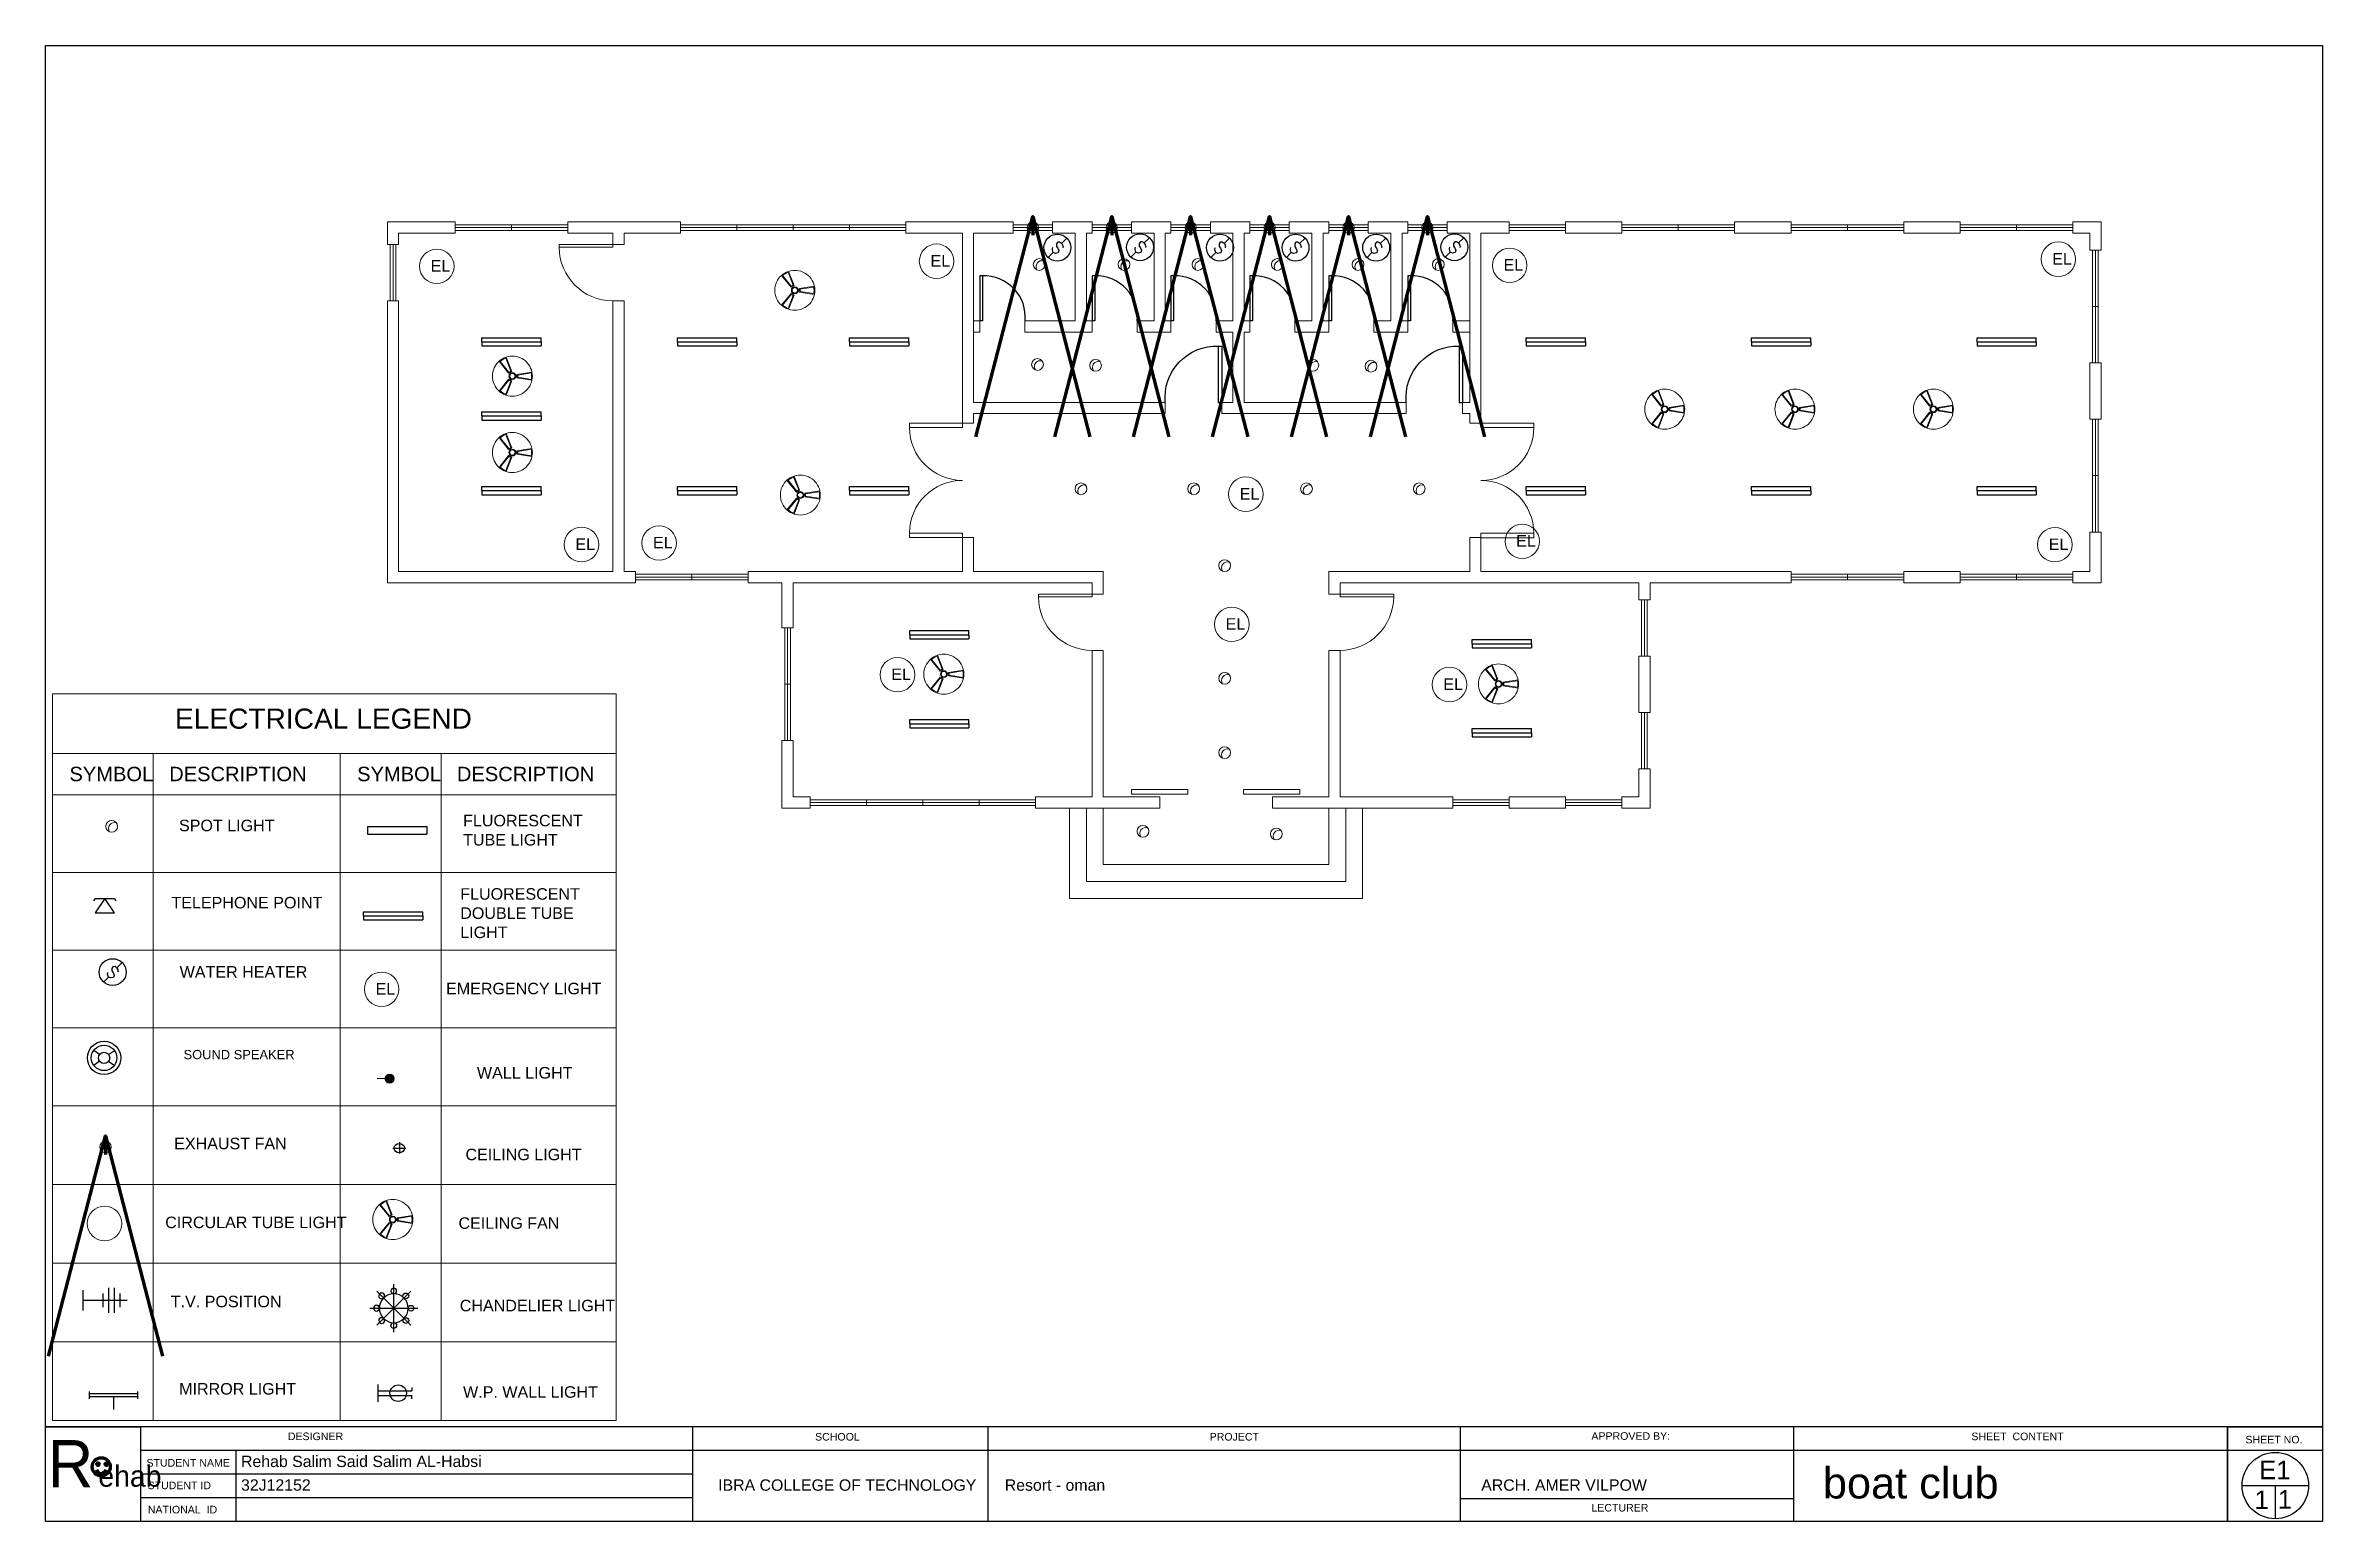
# Model space of a CAD drawing. Header units: inches. Extents: x 4 to 844, y 19 to 530.
# Drawn here: x 396.6 to 551.7, y 430 to 530.5 of the extents above; entities that cross this region are included whole.
import ezdxf

# ---------------------------------------------------------------- set-up
doc = ezdxf.new("R2010")
doc.units = ezdxf.units.IN
doc.header["$MEASUREMENT"] = 0
for name, color, linetype in [('DOOR', 2, 'Continuous'), ('EL_FITTINGS', 3, 'Continuous'), ('ELEC', 10, 'Continuous'), ('FUR', 6, 'Continuous'), ('Sanitry', 251, 'Continuous')]:
    doc.layers.add(name, color=color, linetype=linetype)
doc.layers.add('ELECTRICAL', color=200, linetype='Continuous', lineweight=18)
doc.styles.add('ARIAL', font='arial.ttf')
doc.styles.get("Standard").update_dxf_attribs({"font": 'arial.ttf'})
doc.dimstyles.get("Standard").update_dxf_attribs({"dimtxt": 0.18, "dimasz": 0.18, "dimexe": 0.18, "dimexo": 0.0625, "dimgap": 0.09, "dimtad": 0, "dimtih": 1, "dimtoh": 1, "dimdec": 4, "dimzin": 0, "dimdsep": 46, "dimtxsty": 'Standard', "dimcen": 0.09, "dimadec": 0, "dimazin": 0, "dimtfac": 1, "dimtdec": 4, "dimtofl": 0, "dimtmove": 0, "dimatfit": 3, "dimfxl": 1, "dimtolj": 1, "dimtzin": 0, "dimarcsym": 0})

msp = doc.modelspace()

# ---------------------------------------------------------------- texts
at = {"color": 5, "lineweight": 0, "style": 'ARIAL'}
for s, height, p in [('SYMBOL', 0.979489, (398.27746, 480.36002)), ('DESCRIPTION', 0.9794887, (405.07008, 480.36002)), ('SYMBOL', 0.979489, (417.86723, 480.36002)), ('DESCRIPTION', 0.9794887, (424.65986, 480.36002))]:
    msp.add_text(s, height=height, dxfattribs=at).set_placement(p)
at = {"color": 18, "true_color": 0x000000}
for s, height, p in [('DESIGNER', 0.515359, (413.14992, 435.49426)), ('SCHOOL', 0.515359, (449.05062, 435.46417)), ('PROJECT', 0.515359, (475.91491, 435.46417)), ('APPROVED BY:', 0.5153587, (501.90698, 435.51578)), ('SHEET  CONTENT', 0.5153587, (527.78061, 435.48758)), ('SHEET NO.', 0.515359, (546.44725, 435.273)), ('STUDENT NAME', 0.5153587, (403.52301, 433.689)), ('STUDENT ID', 0.515359, (403.59692, 432.15237)), ('NATIONAL  ID', 0.5153587, (403.6154, 430.50494)), ('LECTURER', 0.515359, (501.90698, 430.63191))]:
    msp.add_text(s, height=height, dxfattribs=at).set_placement(p)
at = {"color": 3}
for s, p in [('Rehab Salim Said Salim AL-Habsi', (409.96009, 433.66097)), ('32J12152', (409.96009, 432.05047)), ('IBRA COLLEGE OF TECHNOLOGY', (442.4486, 432.04701)), ('Resort - oman', (461.96188, 432.04701)), ('ARCH. AMER VILPOW', (494.40627, 432.04701))]:
    msp.add_text(s, height=0.773038, dxfattribs=at).set_placement(p)
at = {"color": 5}
msp.add_text('boat club', height=2.110335, dxfattribs=at).set_placement((517.67091, 431.5212))
at = {"color": 140}
msp.add_text('E1', height=1.252322, dxfattribs=at).set_placement((547.37163, 432.83334))
at = {"color": 1}
for p in [(547.06048, 430.80326), (548.64164, 430.83731)]:
    msp.add_text('1', height=1.25232, dxfattribs=at).set_placement(p)
at = {"lineweight": 0, "insert": (405.45655, 485.30421), "char_height": 1.3712841, "width": 20.9720883, "attachment_point": 1}
msp.add_mtext('ELECTRICAL LEGEND', dxfattribs=at)
at = {"color": 3, "lineweight": 0, "attachment_point": 4, "style": 'ARIAL'}
for s, insert, char_height, width in [('SPOT LIGHT', (405.73721, 477.34145), 0.783591, 10.679826), ('FLUORESCENT\\PTUBE LIGHT', (425.08226, 477.01945), 0.7835909, 10.679826), ('FLUORESCENT DOUBLE TUBE LIGHT', (424.88691, 471.37146), 0.7835909, 10.679826), ('TELEPHONE POINT', (405.2196, 472.08473), 0.7835909, 10.679826), ('WATER HEATER', (405.78321, 467.37442), 0.7835909, 10.679826), ('EMERGENCY LIGHT', (423.92034, 466.23542), 0.7835909, 10.679826), ('SOUND SPEAKER', (406.04634, 461.74107), 0.6283854, 8.5644768), ('WALL LIGHT', (426.02309, 460.50183), 0.783591, 10.679826), ('EXHAUST FAN', (405.40789, 455.68344), 0.7835909, 10.679826), ('CEILING LIGHT', (425.24406, 454.93705), 0.7835909, 10.679826), ('CIRCULAR TUBE LIGHT', (404.79934, 450.31354), 0.7835909, 11.6604983), ('CEILING FAN', (424.7681, 450.26637), 0.7835909, 10.679826), ('T.V. POSITION', (405.17783, 444.92698), 0.7835909, 10.679826), ('CHANDELIER LIGHT', (424.85505, 444.651), 0.7835909, 10.679826), ('MIRROR LIGHT', (405.74577, 438.9811), 0.7835909, 8.1484352), ('W.P. WALL LIGHT', (425.07906, 438.76458), 0.7835909, 10.679826)]:
    msp.add_mtext(s, dxfattribs=dict(at, insert=insert, char_height=char_height, width=width))
at = {"color": 5, "lineweight": 0, "insert": (396.80125, 435.49644), "char_height": 3.2103233, "attachment_point": 1}
msp.add_mtext_dynamic_manual_height_columns('{\\fBlackadder ITC|b0|i0|c0|p82;R}', width=2.1558242, gutter_width=1, heights=[0], dxfattribs=at)
at = {"lineweight": 0, "insert": (400.24115, 433.76724), "char_height": 1.4471532, "attachment_point": 1}
msp.add_mtext_dynamic_manual_height_columns('{\\fBlackadder ITC|b0|i0|c0|p82;ehab}', width=2.1558242, gutter_width=1, heights=[0], dxfattribs=at)
at = {"layer": 'Sanitry', "color": 1, "lineweight": 0, "char_height": 0.7835909, "width": 3.5383937, "attachment_point": 4, "style": 'ARIAL'}
for insert in [(532.12559, 515.92926), (421.70829, 515.44563), (455.74315, 515.7912), (494.76481, 515.5129), (476.8005, 499.93025), (431.56464, 496.50286), (436.84723, 496.60431), (495.62257, 496.71992), (531.88701, 496.4926), (475.84326, 491.06552), (453.07655, 487.64076), (490.66181, 486.96859), (417.95542, 466.22024)]:
    msp.add_mtext('\\pi1.1625;EL', dxfattribs=dict(at, insert=insert))

# ---------------------------------------------------------------- blocks, each defined once
blk = doc.blocks.new('DESK4')
at = {"color": 0}
for p, q in [((0, 1), (-0.06, 1)), ((0, 0), (-0.06, 0))]:
    blk.add_line(p, q, dxfattribs=at)
blk.add_lwpolyline([(-0.06, 1), (-0.06, 0)], dxfattribs=at)
blk.add_lwpolyline([(0.944, 0, 0.455404), (0, 1), (0, 0)], format="xyb", dxfattribs=at)
blk = doc.blocks.new('Fluorescent Double Tube Light')
at = {"layer": 'EL_FITTINGS', "color": 1}
for p, q in [((-51.5, 7.2), (51.5, 7.2)), ((-51.5, 0), (-51.5, 7.2)), ((-51.5, 0), (51.5, 0)), ((51.5, 0), (51.5, 7.2)), ((-51.5, 0), (51.5, 0)), ((-51.5, 0), (-51.5, -7.2)), ((-51.5, -7.2), (51.5, -7.2)), ((51.5, 0), (51.5, -7.2))]:
    blk.add_line(p, q, dxfattribs=at)
blk = doc.blocks.new('Telephone Point')
at = {"layer": 'EL_FITTINGS', "color": 1}
for p, q in [((-16.8, 24.7), (-19.6, 20.8)), ((0, 24.7), (-16.8, 0)), ((-16.8, 24.7), (16.8, 24.7)), ((-16.8, 0), (16.8, 0)), ((16.8, 0), (0, 24.7)), ((16.8, 24.7), (19.6, 20.8))]:
    blk.add_line(p, q, dxfattribs=at)
blk = doc.blocks.new('Water Heater')
at = {"layer": 'EL_FITTINGS', "color": 1}
for p, q in [((30.5, 7.4), (39.9, 16.6)), ((16.1, -8.7), (7.5, -17.2))]:
    blk.add_line(p, q, dxfattribs=at)
for points in [[(33.1, 1.7), (32.8, 4.8), (30.5, 7.4), (27.1, 9.5), (23.9, 9.2), (21.9, 6.6), (21.9, 2), (24.2, -0.9), (25.9, -5), (24.8, -9.3), (19.8, -10.1), (16.1, -8.7), (14.7, -3.8), (14.7, -2.4), (15.5, -0.1)], [(33.1, 1.7), (32.6, -0.3)]]:
    blk.add_lwpolyline(points, dxfattribs=at)
blk.add_circle((23.4, 0), 23.4, dxfattribs=at)
blk = doc.blocks.new('Flourescent Tube Light')
at = {"layer": 'EL_FITTINGS', "color": 1}
for p, q in [((-51.5, 6.8), (51.5, 6.8)), ((-51.5, 6.8), (-51.5, -6.8)), ((51.5, 6.8), (51.5, -6.8)), ((-51.5, -6.8), (51.5, -6.8))]:
    blk.add_line(p, q, dxfattribs=at)
blk = doc.blocks.new('DRHUDR')
at = {"color": 1}
for p, q in [((53434.9, 7577.1), (53424.6, 7584.4)), ((53434.9, 7565.4), (53424.6, 7558)), ((53451.1, 7577.1), (53461.4, 7584.4)), ((53451.1, 7565.4), (53461.4, 7558))]:
    blk.add_line(p, q, dxfattribs=at)
for radius in [29.6, 22.6, 9.97]:
    blk.add_circle((53443, 7571.2), radius, dxfattribs=at)
blk = doc.blocks.new('WALL LIGHT')
at = {"layer": 'ELECTRICAL'}
blk.add_hatch(color=256, dxfattribs=at).paths.add_polyline_path([(0.468, 0, 1), (0.217, 0, 1)])
blk.add_line((0.217, 0), (0, 0), dxfattribs=at)
blk.add_circle((0.342, 0), 0.126, dxfattribs=at)
blk = doc.blocks.new('Ceiling light')
at = {"layer": 'ELEC'}
for p, q in [((0, 0.157), (0, -0.157)), ((-0.187, -0.007), (0.178, -0.007))]:
    blk.add_line(p, q, dxfattribs=at)
blk.add_ellipse((-0.004, -0.005), major_axis=(0.141, 0), ratio=0.898978, start_param=3.141593, end_param=9.424778, dxfattribs=at)
blk = doc.blocks.new('dtrhtr')
at = {"layer": 'EL_FITTINGS', "color": 1}
for p, q in [((110116.8, -17669.4), (110116.8, -17682.1)), ((110202.4, -17673.1), (110116.8, -17673.1)), ((110202.4, -17678.4), (110116.8, -17678.4)), ((110159.6, -17678.4), (110159.6, -17701.3)), ((110202.4, -17669.4), (110202.4, -17682.1))]:
    blk.add_line(p, q, dxfattribs=at)
blk = doc.blocks.new('T.V. Position')
at = {"layer": 'EL_FITTINGS', "color": 1}
for p, q in [((0, 17.6), (0, -17.6)), ((0, 0), (76.7, 0)), ((34.5, 11.9), (34.5, -11.9)), ((44.4, 21.8), (44.4, -21.8)), ((54.3, 21.8), (54.3, -21.8)), ((64.2, 11.9), (64.2, -11.9))]:
    blk.add_line(p, q, dxfattribs=at)
blk = doc.blocks.new('WP Wall Light')
at = {"layer": 'EL_FITTINGS', "color": 1}
for p, q in [((0, 14.9), (0, -14.9)), ((0, 3.9), (59.1, 3.9)), ((59.1, 9.9), (59.1, 3.9)), ((0, -3.9), (59.1, -3.9)), ((59.1, -9.9), (59.1, -3.9))]:
    blk.add_line(p, q, dxfattribs=at)
blk.add_circle((35.4, 0), 14.3, dxfattribs=at)
blk = doc.blocks.new('Chandelier Light')
at = {"layer": 'EL_FITTINGS', "color": 1, "linetype": 'Continuous'}
for p, q in [((0, -41.7), (0, 41.7)), ((-41.7, 0), (41.7, 0)), ((29.5, 29.5), (-29.5, -29.5)), ((-29.5, 29.5), (29.5, -29.5))]:
    blk.add_line(p, q, dxfattribs=at)
at = {"layer": 'EL_FITTINGS', "color": 2, "linetype": 'Continuous', "extrusion": (0, 0, -1)}
for centre, major_axis in [((-30, 0), (-3.54, 3.54)), ((-30, 0), (-3.54, 3.54)), ((-21, 21.4), (0.05, 5)), ((0, 30), (3.54, 3.54)), ((-21, -21.4), (-5, -0.05))]:
    blk.add_ellipse(centre, major_axis=major_axis, ratio=1, start_param=0.785398, end_param=7.068583, dxfattribs=at)
at = {"layer": 'EL_FITTINGS', "color": 4, "linetype": 'Continuous', "extrusion": (0, 0, -1)}
blk.add_ellipse((0, 0), major_axis=(17.7, 17.7), ratio=1, start_param=0.785398, end_param=7.068583, dxfattribs=at)
at = {"layer": 'EL_FITTINGS', "color": 2, "linetype": 'Continuous'}
for centre, major_axis in [((21, 21.4), (-0.05, 5)), ((30, 0), (3.54, 3.54)), ((30, 0), (3.54, 3.54)), ((0, -30), (3.54, -3.54)), ((0, -30), (3.54, -3.54)), ((21, -21.4), (5, -0.05))]:
    blk.add_ellipse(centre, major_axis=major_axis, ratio=1, start_param=0.785398, end_param=7.068583, dxfattribs=at)

# ---------------------------------------------------------------- hatches: boundary and pattern name
at = {"lineweight": 100, "true_color": 0x000000}
h = msp.add_hatch(color=18, dxfattribs=at)
h.dxf.hatch_style = 1
h.paths.add_polyline_path([(400.13119, 433.85598, 1), (400.29523, 433.85598, 1)])
h.paths.add_polyline_path([(400.87641, 433.85598, 1), (400.71237, 433.85598, 1)])

# ---------------------------------------------------------------- linework, layer by layer
at = {"color": 240, "true_color": 0xed1f24}
for p, q in [((396.64954, 429.95506), (396.64954, 530.45001)), ((396.64954, 429.95506), (396.64954, 530.45001)), ((396.64954, 530.45001), (551.68661, 530.45001)), ((551.68661, 530.45001), (551.68661, 429.95506)), ((551.68661, 436.39705), (396.64954, 436.39705)), ((460.80347, 436.39705), (460.80347, 429.95506)), ((492.97396, 436.39705), (492.97396, 429.95506)), ((515.67824, 436.39705), (515.67824, 429.95506)), ((515.67824, 436.39705), (515.67824, 429.95506)), ((545.21286, 436.39705), (545.21286, 429.95506)), ((551.68661, 434.78655), (403.12329, 434.78655)), ((409.59703, 434.78655), (409.59703, 429.95506)), ((492.97396, 434.78655), (492.97396, 429.95506)), ((440.70954, 433.17605), (403.12329, 433.17605)), ((440.70954, 431.56556), (403.12329, 431.56556)), ((515.67824, 431.50094), (492.97396, 431.50094)), ((551.68661, 429.95506), (396.64954, 429.95506)), ((551.68661, 429.95506), (396.64954, 429.95506))]:
    msp.add_line(p, q, dxfattribs=at)
at = {"color": 40, "lineweight": 0, "true_color": 0xf8d731}
for p, q in [((419.92585, 518.4362), (424.53188, 518.4362)), ((419.92585, 516.90086), (419.92585, 518.4362)), ((424.53188, 517.66853), (424.53188, 518.4362)), ((424.53188, 518.24428), (432.20859, 518.24428)), ((424.53188, 518.05236), (432.20859, 518.05236)), ((424.53188, 517.86044), (432.20859, 517.86044)), ((428.37023, 517.86044), (428.37023, 518.24428)), ((432.20859, 518.4362), (439.8853, 518.4362)), ((432.20859, 517.66853), (432.20859, 518.4362)), ((439.8853, 517.66853), (439.8853, 518.4362)), ((439.8853, 518.24428), (455.23872, 518.24428)), ((439.8853, 518.05236), (455.23872, 518.05236)), ((439.8853, 517.86044), (455.23872, 517.86044)), ((443.72365, 517.86044), (443.72365, 518.24428)), ((447.56201, 517.86044), (447.56201, 518.24428)), ((451.40036, 517.86044), (451.40036, 518.24428)), ((455.23872, 518.4362), (461.38009, 518.4362)), ((455.23872, 517.66853), (455.23872, 518.4362)), ((455.23872, 518.4362), (462.53024, 518.4362)), ((462.53024, 518.24428), (465.21732, 518.24428)), ((462.53024, 518.05236), (465.21732, 518.05236)), ((462.53024, 517.86044), (465.21732, 517.86044)), ((465.21732, 517.66853), (465.21732, 518.4362)), ((467.90416, 518.24428), (470.59124, 518.24428)), ((467.90416, 518.05236), (470.59124, 518.05236)), ((467.90416, 517.86044), (470.59124, 517.86044)), ((470.59124, 517.66853), (470.59124, 518.4362)), ((473.27809, 518.24428), (475.96516, 518.24428)), ((473.27809, 518.05236), (475.96516, 518.05236)), ((473.27809, 517.86044), (475.96516, 517.86044)), ((475.96516, 517.66853), (475.96516, 518.4362)), ((478.65201, 518.24428), (481.33908, 518.24428)), ((478.65201, 518.05236), (481.33908, 518.05236)), ((478.65201, 517.86044), (481.33908, 517.86044)), ((481.33908, 517.66853), (481.33908, 518.4362)), ((484.02593, 518.24428), (486.71301, 518.24428)), ((484.02593, 518.05236), (486.71301, 518.05236)), ((484.02593, 517.86044), (486.71301, 517.86044)), ((486.71301, 517.66853), (486.71301, 518.4362)), ((489.39985, 518.24428), (492.08693, 518.24428)), ((489.39985, 518.05236), (492.08693, 518.05236)), ((489.39985, 517.86044), (492.08693, 517.86044)), ((492.08693, 518.4362), (496.30912, 518.4362)), ((492.08693, 518.4362), (496.30912, 518.4362)), ((492.08693, 517.66853), (492.08693, 518.4362)), ((496.30912, 517.66853), (496.30912, 518.4362)), ((496.30912, 518.24428), (500.14747, 518.24428)), ((496.30912, 518.05236), (500.14747, 518.05236)), ((496.30912, 517.86044), (500.14747, 517.86044)), ((500.14747, 518.4362), (503.98583, 518.4362)), ((500.14747, 517.66853), (500.14747, 518.4362)), ((503.98583, 517.66853), (503.98583, 518.4362)), ((503.98583, 518.24428), (511.66254, 518.24428)), ((503.98583, 518.05236), (511.66254, 518.05236)), ((503.98583, 517.86044), (511.66254, 517.86044)), ((507.82418, 517.86044), (507.82418, 518.24428)), ((511.66254, 518.4362), (515.50089, 518.4362)), ((511.66254, 517.66853), (511.66254, 518.4362)), ((515.50089, 517.66853), (515.50089, 518.4362)), ((515.50089, 518.24428), (523.17761, 518.24428)), ((515.50089, 518.05236), (523.17761, 518.05236)), ((515.50089, 517.86044), (523.17761, 517.86044)), ((519.33925, 517.86044), (519.33925, 518.24428)), ((523.17761, 518.4362), (527.01596, 518.4362)), ((523.17761, 517.66853), (523.17761, 518.4362)), ((527.01596, 517.66853), (527.01596, 518.4362)), ((527.01596, 518.24428), (534.69267, 518.24428)), ((527.01596, 518.05236), (534.69267, 518.05236)), ((527.01596, 517.86044), (534.69267, 517.86044)), ((530.85432, 517.86044), (530.85432, 518.24428)), ((534.69267, 518.4362), (536.61185, 518.4362)), ((534.69267, 517.66853), (534.69267, 518.4362)), ((536.61185, 518.4362), (536.61185, 516.51702)), ((420.69352, 516.90086), (419.92585, 516.90086)), ((420.11777, 513.0625), (420.11777, 516.90086)), ((420.30969, 513.0625), (420.30969, 516.90086)), ((420.5016, 513.0625), (420.5016, 516.90086)), ((435.27927, 516.90086), (436.04694, 516.90086)), ((535.84418, 516.51702), (536.61185, 516.51702)), ((536.0361, 516.51702), (536.0361, 508.84031)), ((536.22801, 516.51702), (536.22801, 508.84031)), ((536.41993, 516.51702), (536.41993, 508.84031)), ((419.92585, 493.87072), (419.92585, 513.0625)), ((420.69352, 513.0625), (419.92585, 513.0625)), ((435.27927, 513.0625), (436.04694, 513.0625)), ((459.87703, 511.69572), (460.26086, 511.69572)), ((460.26086, 511.69572), (460.26086, 510.92804)), ((463.33155, 511.69572), (463.33155, 510.92804)), ((467.52033, 511.69572), (467.90416, 511.69572)), ((467.90416, 511.69572), (467.90416, 510.92804)), ((470.97485, 511.69572), (470.97485, 510.92804)), ((472.89425, 511.69572), (473.27809, 511.69572)), ((473.27809, 511.69572), (473.27809, 510.92804)), ((476.34877, 511.69572), (476.34877, 510.92804)), ((478.26817, 511.69572), (478.65201, 511.69572)), ((478.65201, 511.69572), (478.65201, 510.92804)), ((481.72269, 511.69572), (481.72269, 510.92804)), ((483.6421, 511.69572), (484.02593, 511.69572)), ((484.02593, 511.69572), (484.02593, 510.92804)), ((487.09662, 511.69572), (487.09662, 510.92804)), ((489.01602, 511.69572), (489.39985, 511.69572)), ((489.39985, 511.69572), (489.39985, 510.92804)), ((492.47054, 511.69572), (492.47054, 510.92804)), ((536.0361, 512.67866), (536.41993, 512.67866)), ((535.84418, 508.84031), (536.61185, 508.84031)), ((536.61185, 508.84031), (536.61185, 505.00195)), ((472.89515, 506.15346), (472.89515, 505.38579)), ((476.73351, 506.15346), (476.73351, 505.38579)), ((489.30385, 506.15346), (489.30385, 505.38579)), ((493.1422, 506.15346), (493.1422, 505.38579)), ((459.07707, 504.74663), (459.84475, 504.74663)), ((494.38994, 504.74086), (493.62227, 504.74086)), ((535.84418, 505.00195), (536.61185, 505.00195)), ((536.0361, 505.00195), (536.0361, 497.32524)), ((536.22801, 505.00195), (536.22801, 497.32524)), ((536.41993, 505.00195), (536.41993, 497.32524)), ((536.0361, 501.1636), (536.41993, 501.1636)), ((459.84475, 496.94141), (459.07707, 496.94141)), ((493.62227, 496.94141), (494.38994, 496.94141)), ((535.84418, 497.32524), (536.61185, 497.32524)), ((536.61185, 497.32524), (536.61185, 493.87072)), ((436.81461, 494.6384), (436.81461, 493.87072)), ((444.49132, 494.6384), (444.49132, 493.87072)), ((515.50089, 494.6384), (515.50089, 493.87072)), ((523.17761, 494.6384), (523.17761, 493.87072)), ((527.01596, 494.6384), (527.01596, 493.87072)), ((534.69267, 494.6384), (534.69267, 493.87072)), ((436.81461, 493.87072), (419.92585, 493.87072)), ((420.69352, 493.87072), (436.81461, 493.87072)), ((444.49132, 494.44648), (436.81461, 494.44648)), ((444.49132, 494.25456), (436.81461, 494.25456)), ((444.49132, 494.06264), (436.81461, 494.06264)), ((440.65297, 494.44648), (440.65297, 494.06264)), ((444.49132, 493.87072), (446.79434, 493.87072)), ((446.79434, 493.87072), (444.49132, 493.87072)), ((446.79434, 490.80004), (446.79434, 493.87072)), ((467.90529, 493.10305), (468.67296, 493.10305)), ((484.79405, 493.10305), (484.02638, 493.10305)), ((505.90501, 493.87072), (515.50089, 493.87072)), ((515.50089, 493.87072), (505.90501, 493.87072)), ((505.90501, 493.87072), (505.90501, 492.71922)), ((523.17761, 494.44648), (515.50089, 494.44648)), ((523.17761, 494.25456), (515.50089, 494.25456)), ((523.17761, 494.06264), (515.50089, 494.06264)), ((519.33925, 494.44648), (519.33925, 494.06264)), ((523.17761, 493.87072), (527.01596, 493.87072)), ((527.01596, 493.87072), (523.17761, 493.87072)), ((534.69267, 494.44648), (527.01596, 494.44648)), ((534.69267, 494.25456), (527.01596, 494.25456)), ((534.69267, 494.06264), (527.01596, 494.06264)), ((530.85432, 494.44648), (530.85432, 494.06264)), ((534.69267, 493.87072), (535.84418, 493.87072)), ((536.61185, 493.87072), (534.69267, 493.87072)), ((505.13734, 492.71922), (505.90501, 492.71922)), ((505.32925, 492.71922), (505.32925, 488.88086)), ((505.52117, 492.71922), (505.52117, 488.88086)), ((505.71309, 492.71922), (505.71309, 488.88086)), ((447.56201, 490.80004), (446.79434, 490.80004)), ((446.98626, 483.12333), (446.98626, 490.80004)), ((447.17817, 483.12333), (447.17817, 490.80004)), ((447.37009, 483.12333), (447.37009, 490.80004)), ((467.90529, 489.2647), (468.67296, 489.2647)), ((484.79405, 489.2647), (484.02638, 489.2647)), ((505.13734, 488.88086), (505.90501, 488.88086)), ((505.90501, 488.88086), (505.90501, 485.04251)), ((447.37009, 486.96168), (446.98626, 486.96168)), ((505.13734, 485.04251), (505.90501, 485.04251)), ((505.32925, 485.04251), (505.32925, 481.20415)), ((505.52117, 485.04251), (505.52117, 481.20415)), ((505.71309, 485.04251), (505.71309, 481.20415)), ((446.79434, 478.5173), (446.79434, 483.12333)), ((447.56201, 483.12333), (446.79434, 483.12333)), ((505.13734, 481.20415), (505.90501, 481.20415)), ((505.90501, 481.20415), (505.90501, 478.5173)), ((448.71352, 479.28497), (448.71352, 478.5173)), ((464.06694, 479.09306), (448.71352, 479.09306)), ((452.55187, 479.09306), (452.55187, 478.70922)), ((456.39023, 479.09306), (456.39023, 478.70922)), ((460.22858, 479.09306), (460.22858, 478.70922)), ((464.06694, 479.28497), (464.06694, 478.5173)), ((470.59773, 479.78613), (474.43608, 479.78613)), ((470.59773, 479.47906), (470.59773, 479.78613)), ((474.43608, 479.47906), (470.59773, 479.47906)), ((472.51132, 479.28497), (472.51132, 478.5173)), ((474.43608, 479.78613), (474.43608, 479.47906)), ((478.21264, 479.78613), (482.05099, 479.78613)), ((478.21264, 479.47906), (478.21264, 479.78613)), ((482.05099, 479.47906), (478.21264, 479.47906)), ((480.18803, 479.28497), (480.18803, 478.5173)), ((482.05099, 479.78613), (482.05099, 479.47906)), ((492.47076, 479.28497), (492.47076, 478.5173)), ((496.30912, 479.09306), (492.47076, 479.09306)), ((496.30912, 479.28497), (496.30912, 478.5173)), ((500.14747, 479.28497), (500.14747, 478.5173)), ((503.98583, 479.09306), (500.14747, 479.09306)), ((503.98583, 479.28497), (503.98583, 478.5173)), ((448.71352, 478.5173), (446.79434, 478.5173)), ((464.06694, 478.90114), (448.71352, 478.90114)), ((464.06694, 478.70922), (448.71352, 478.70922)), ((472.51132, 478.5173), (464.06694, 478.5173)), ((492.47076, 478.5173), (480.18803, 478.5173)), ((496.30912, 478.90114), (492.47076, 478.90114)), ((496.30912, 478.70922), (492.47076, 478.70922)), ((500.14747, 478.5173), (496.30912, 478.5173)), ((503.98583, 478.90114), (500.14747, 478.90114)), ((503.98583, 478.70922), (500.14747, 478.70922)), ((505.90501, 478.5173), (503.98583, 478.5173))]:
    msp.add_line(p, q, dxfattribs=at)
at = {"lineweight": 0}
for p, q in [((462.53024, 517.66853), (462.53024, 518.4362)), ((467.90416, 518.4362), (465.21732, 518.4362)), ((467.90416, 517.66853), (467.90416, 518.4362)), ((470.59124, 518.4362), (473.27809, 518.4362)), ((473.27809, 517.66853), (473.27809, 518.4362)), ((475.96516, 518.4362), (478.65201, 518.4362)), ((478.65201, 517.66853), (478.65201, 518.4362)), ((481.33908, 518.4362), (484.02593, 518.4362)), ((484.02593, 517.66853), (484.02593, 518.4362)), ((486.71301, 518.4362), (489.39985, 518.4362)), ((489.39985, 517.66853), (489.39985, 518.4362)), ((420.69352, 517.66853), (424.53188, 517.66853)), ((420.69352, 517.66853), (420.69352, 516.90086)), ((432.20859, 517.66853), (435.27927, 517.66853)), ((435.27927, 517.66853), (435.27927, 516.90086)), ((436.04694, 517.66853), (439.8853, 517.66853)), ((436.04694, 517.66853), (436.04694, 516.90086)), ((455.23872, 517.66853), (459.07707, 517.66853)), ((459.07707, 517.66853), (459.07707, 504.61812)), ((459.84452, 517.66853), (462.53024, 517.66853)), ((459.84475, 517.66853), (459.84475, 506.15346)), ((465.21732, 517.66853), (466.75266, 517.66853)), ((466.75266, 517.66853), (466.75266, 511.69572)), ((467.52033, 517.66853), (467.52033, 511.69572)), ((467.52033, 517.66853), (467.90416, 517.66853)), ((470.59124, 517.66853), (472.12658, 517.66853)), ((472.12658, 517.66853), (472.12658, 511.69572)), ((472.89425, 517.66853), (472.89425, 511.69572)), ((472.89425, 517.66853), (473.27809, 517.66853)), ((475.96516, 517.66853), (477.5005, 517.66853)), ((477.5005, 517.66853), (477.5005, 511.69572)), ((478.26817, 517.66853), (478.26817, 511.69572)), ((478.26817, 517.66853), (478.65201, 517.66853)), ((481.33908, 517.66853), (482.87443, 517.66853)), ((482.87443, 517.66853), (482.87443, 511.69572)), ((483.6421, 517.66853), (483.6421, 511.69572)), ((483.6421, 517.66853), (484.02593, 517.66853)), ((486.71301, 517.66853), (488.24835, 517.66853)), ((488.24835, 517.66853), (488.24835, 511.69572)), ((489.01602, 517.66853), (489.01602, 511.69572)), ((489.01602, 517.66853), (489.39985, 517.66853)), ((492.08693, 517.66853), (493.62227, 517.66853)), ((492.08693, 517.66853), (493.62227, 517.66853)), ((493.62227, 517.66853), (493.62227, 506.15346)), ((494.38994, 517.66853), (496.30912, 517.66853)), ((494.38994, 517.66853), (494.38994, 504.61812)), ((500.14747, 517.66853), (503.98583, 517.66853)), ((511.66254, 517.66853), (515.50089, 517.66853)), ((523.17761, 517.66853), (527.01596, 517.66853)), ((534.69267, 517.66853), (535.84418, 517.66853)), ((535.84418, 517.66853), (535.84418, 516.51702)), ((420.69352, 513.0625), (420.69352, 494.6384)), ((435.27927, 513.0625), (435.27927, 494.6384)), ((436.04694, 513.0625), (436.04694, 494.6384)), ((460.44511, 511.69572), (459.84452, 511.69572)), ((459.87703, 511.69572), (460.44511, 511.69572)), ((463.33155, 511.69572), (466.75266, 511.69572)), ((467.52033, 511.69572), (468.08841, 511.69572)), ((470.97485, 511.69572), (472.12658, 511.69572)), ((472.89425, 511.69572), (473.46233, 511.69572)), ((476.34877, 511.69572), (477.5005, 511.69572)), ((478.26817, 511.69572), (478.83625, 511.69572)), ((481.72269, 511.69572), (482.87443, 511.69572)), ((483.6421, 511.69572), (484.21017, 511.69572)), ((487.09662, 511.69572), (488.24835, 511.69572)), ((489.01602, 511.69572), (489.5841, 511.69572)), ((492.47054, 511.69572), (493.62227, 511.69572)), ((460.26086, 510.92804), (459.84452, 510.92804)), ((463.33155, 510.92804), (467.90416, 510.92804)), ((470.97485, 510.92804), (473.27809, 510.92804)), ((476.34877, 510.92804), (477.5005, 510.92804)), ((477.5005, 510.92804), (477.5005, 506.15346)), ((478.26817, 510.92804), (478.26817, 506.15346)), ((478.26817, 510.92804), (478.65201, 510.92804)), ((481.72269, 510.92804), (484.02593, 510.92804)), ((487.09662, 510.92804), (489.39985, 510.92804)), ((492.47054, 510.92804), (493.62227, 510.92804)), ((535.84418, 508.84031), (535.84418, 505.00195)), ((459.84475, 506.15346), (472.89522, 506.15346)), ((476.50413, 506.15346), (477.5005, 506.15346)), ((478.26817, 506.15346), (489.30392, 506.15346)), ((492.91282, 506.15346), (493.62227, 506.15346)), ((459.84475, 505.38579), (459.84475, 504.74663)), ((459.84475, 505.38579), (472.89515, 505.38579)), ((476.73351, 505.38579), (489.30385, 505.38579)), ((493.1422, 505.38579), (493.62227, 505.38579)), ((493.62227, 505.38579), (493.62227, 504.74086)), ((459.07707, 496.94141), (459.07707, 494.6384)), ((459.84475, 496.94141), (459.84475, 494.6384)), ((493.62227, 496.94141), (493.62227, 494.6384)), ((494.38994, 496.94141), (494.38994, 494.6384)), ((535.84418, 497.32524), (535.84418, 494.6384)), ((420.69352, 494.6384), (435.27927, 494.6384)), ((435.27927, 494.6384), (420.69352, 494.6384)), ((436.04694, 494.6384), (436.81461, 494.6384)), ((436.81461, 494.6384), (436.04694, 494.6384)), ((444.49132, 494.6384), (459.07707, 494.6384)), ((447.56201, 494.6384), (444.49132, 494.6384)), ((459.07707, 494.6384), (447.56201, 494.6384)), ((459.84475, 494.6384), (468.67296, 494.6384)), ((468.67296, 494.6384), (468.67296, 493.10305)), ((484.02638, 494.6384), (493.62227, 494.6384)), ((484.02638, 494.6384), (484.02638, 493.10305)), ((494.38994, 494.6384), (515.50089, 494.6384)), ((494.38994, 494.6384), (505.13734, 494.6384)), ((523.17761, 494.6384), (527.01596, 494.6384)), ((534.69267, 494.6384), (535.84418, 494.6384)), ((447.56201, 493.87072), (467.90529, 493.87072)), ((447.56201, 493.87072), (447.56201, 490.80004)), ((467.90529, 493.87072), (467.90529, 493.10305)), ((484.79405, 493.87072), (505.13734, 493.87072)), ((484.79405, 493.87072), (484.79405, 493.10305)), ((505.13734, 493.87072), (505.13734, 492.71922)), ((467.90529, 489.2647), (467.90529, 479.28497)), ((468.67296, 489.2647), (468.67296, 479.28497)), ((484.02638, 489.2647), (484.02638, 479.28497)), ((484.79405, 489.2647), (484.79405, 479.28497)), ((505.13734, 488.88086), (505.13734, 485.04251)), ((447.56201, 483.12333), (447.56201, 479.28497)), ((505.13734, 481.20415), (505.13734, 479.28497)), ((447.56201, 479.28497), (448.71352, 479.28497)), ((464.06694, 479.28497), (467.90529, 479.28497)), ((468.67296, 479.28497), (472.51132, 479.28497)), ((484.02638, 479.28497), (480.18803, 479.28497)), ((489.78392, 479.28497), (484.79405, 479.28497)), ((492.47076, 479.28497), (489.78392, 479.28497)), ((500.14747, 479.28497), (496.30912, 479.28497)), ((505.13734, 479.28497), (503.98583, 479.28497)), ((466.36995, 478.5173), (466.36995, 472.37594)), ((467.52146, 478.5173), (467.52146, 473.52744)), ((468.67296, 478.5173), (468.67296, 474.67895)), ((484.02638, 478.5173), (484.02638, 474.67895)), ((485.17789, 478.5173), (485.17789, 473.52744)), ((486.3294, 478.5173), (486.3294, 472.37594)), ((484.02638, 474.67895), (468.67296, 474.67895)), ((485.17789, 473.52744), (467.52146, 473.52744)), ((486.3294, 472.37594), (466.36995, 472.37594))]:
    msp.add_line(p, q, dxfattribs=at)
at = {"color": 18, "lineweight": 0, "true_color": 0x000000}
for p, q in [((397.12946, 436.82723), (397.12946, 486.29909)), ((397.12946, 486.29909), (435.51301, 486.29909)), ((435.51301, 486.29909), (435.51301, 436.82723)), ((397.12946, 482.24416), (435.51301, 482.24416)), ((403.98851, 482.24416), (403.98851, 436.82723)), ((416.71923, 482.24416), (416.71923, 436.82723)), ((423.57828, 482.24416), (423.57828, 436.82723)), ((397.12946, 479.42323), (435.51301, 479.42323)), ((397.12946, 474.13399), (435.51301, 474.13399)), ((397.12946, 468.84476), (435.51301, 468.84476)), ((397.12946, 463.55552), (435.51301, 463.55552)), ((397.12946, 458.26628), (435.51301, 458.26628)), ((397.12946, 452.90652), (435.51301, 452.90652)), ((397.12946, 447.54675), (435.51301, 447.54675)), ((397.12946, 442.18699), (435.51301, 442.18699)), ((397.12946, 436.82723), (435.51301, 436.82723))]:
    msp.add_line(p, q, dxfattribs=at)
at = {"color": 240}
for p in [(440.70954, 436.39705), (440.70954, 433.17605)]:
    msp.add_line(p, (440.70954, 429.95506), dxfattribs=at)
at = {"color": 8}
for p, q in [((546.21342, 432.40007), (550.7365, 432.40007)), ((548.47496, 432.40007), (548.47496, 430.13853))]:
    msp.add_line(p, q, dxfattribs=at)
at = {"color": 240, "true_color": 0xed1f24}
for points in [[(396.64954, 436.39705), (403.12329, 436.39705), (403.12329, 429.95506), (396.64954, 429.95506)], [(545.21286, 436.39705), (551.68661, 436.39705), (551.68661, 429.95506), (545.21286, 429.95506)]]:
    msp.add_lwpolyline(points, close=True, dxfattribs=at)
at = {"color": 18, "lineweight": 100, "true_color": 0x000000}
for centre, radius in [((400.44349, 433.67472), 0.61719), ((400.21321, 433.85598), 0.08202), ((400.79439, 433.85598), 0.08202)]:
    msp.add_circle(centre, radius, dxfattribs=at)
at = {"color": 8}
msp.add_circle((548.47496, 432.40007), 2.26154, dxfattribs=at)
at = {"color": 18, "lineweight": 100, "true_color": 0x000000}
msp.add_arc((400.44226, 433.57382), 0.3441, 194.0957776, 346.8635285, dxfattribs=at)
at = {"layer": 'DOOR', "lineweight": 0}
for points in [[(435.27927, 516.90086), (431.62791, 516.90086), (431.62791, 516.71829), (435.27927, 516.71829)], [(459.07707, 504.74663), (455.47977, 504.74663), (455.47977, 504.44133), (459.07707, 504.44133)], [(494.38994, 504.74086), (497.98725, 504.74086), (497.98725, 504.43555), (494.38994, 504.43555)], [(459.07707, 496.94141), (455.47977, 496.94141), (455.47977, 497.24671), (459.07707, 497.24671)], [(494.38994, 496.93563), (497.98725, 496.93563), (497.98725, 497.24094), (494.38994, 497.24094)], [(467.90529, 493.10305), (464.25393, 493.10305), (464.25393, 492.92048), (467.90529, 492.92048)], [(484.79405, 493.10305), (488.44542, 493.10305), (488.44542, 492.92048), (484.79405, 492.92048)]]:
    msp.add_lwpolyline(points, close=True, dxfattribs=at)
for centre, radius, start, end in [((435.27927, 516.71829), 3.65137, 180, 270), ((459.07707, 504.44133), 3.59731, 180, 270), ((494.38994, 504.43555), 3.59731, 270, 0), ((459.07707, 497.24671), 3.59731, 90, 180), ((494.38994, 497.24094), 3.59731, 0, 90), ((467.90529, 492.92048), 3.65137, 180, 270), ((484.79405, 492.92048), 3.65137, 270, 0)]:
    msp.add_arc(centre, radius, start, end, dxfattribs=at)
at = {"layer": 'Sanitry', "color": 1, "lineweight": 0, "ltscale": 0.1}
for p, q in [((464.14519, 518.32377), (463.60237, 517.78095)), ((464.14519, 517.78095), (463.60237, 518.32377)), ((469.51911, 518.32377), (468.97629, 517.78095)), ((469.51911, 517.78095), (468.97629, 518.32377)), ((474.89304, 518.32377), (474.35021, 517.78095)), ((474.89304, 517.78095), (474.35021, 518.32377)), ((480.26696, 518.32377), (479.72413, 517.78095)), ((480.26696, 517.78095), (479.72413, 518.32377)), ((485.64088, 518.32377), (485.09806, 517.78095)), ((485.64088, 517.78095), (485.09806, 518.32377)), ((491.0148, 518.32377), (490.47198, 517.78095)), ((491.0148, 517.78095), (490.47198, 518.32377)), ((401.00272, 455.73251), (400.45989, 455.18969)), ((401.00272, 455.18969), (400.45989, 455.73251))]:
    msp.add_line(p, q, dxfattribs=at)
at = {"layer": 'Sanitry', "color": 1, "lineweight": 0}
for points in [[(446.76006, 514.79597, -0.103776276), (447.24422, 515.0755), (447.6209, 514.10882), (447.40888, 513.98641)], [(446.83298, 514.78926, -0.084558374), (447.21357, 515.00899), (447.55537, 514.13184), (447.42171, 514.05468)], [(447.24422, 512.48839, -0.103776276), (446.76006, 512.76792), (447.40888, 513.57748), (447.6209, 513.45507)], [(447.21357, 512.5549, -0.084558374), (446.83298, 512.77463), (447.42171, 513.50921), (447.55537, 513.43205)], [(449.00056, 513.50242), (447.97505, 513.65954), (447.97505, 513.90435), (449.00056, 514.06147, -0.103776276)], [(448.95828, 513.56221), (448.02775, 513.70478), (448.02775, 513.85911), (448.95828, 514.00168, -0.084558374)], [(427.5295, 508.95271, -0.103776276), (428.01366, 509.23224), (428.39035, 508.26556), (428.17833, 508.14315)], [(427.60242, 508.94599, -0.084558374), (427.98301, 509.16573), (428.32481, 508.28858), (428.19116, 508.21141)], [(428.01366, 506.64513, -0.103776276), (427.5295, 506.92466), (428.17833, 507.73421), (428.39035, 507.6118)], [(427.98301, 506.71164, -0.084558374), (427.60242, 506.93137), (428.19116, 507.66595), (428.32481, 507.58878)], [(429.77, 507.65915), (428.74449, 507.81627), (428.74449, 508.06109), (429.77, 508.21821, -0.103776276)], [(429.72773, 507.71895), (428.7972, 507.86152), (428.7972, 508.01585), (429.72773, 508.15841, -0.084558374)], [(505.98975, 506.70309, -0.103776276), (506.4739, 506.98262), (506.85059, 506.01594), (506.63857, 505.89353)], [(514.85862, 506.70309, -0.103776276), (515.34278, 506.98262), (515.71947, 506.01594), (515.50745, 505.89353)], [(524.28779, 506.70309, -0.103776276), (524.77195, 506.98262), (525.14863, 506.01594), (524.93661, 505.89353)], [(506.4739, 504.39551, -0.103776276), (505.98975, 504.67503), (506.63857, 505.48459), (506.85059, 505.36218)], [(506.06267, 506.69637, -0.084558374), (506.44326, 506.91611), (506.78506, 506.03896), (506.6514, 505.96179)], [(508.23025, 505.40953), (507.20474, 505.56665), (507.20474, 505.81147), (508.23025, 505.96859, -0.103776276)], [(508.18797, 505.46933), (507.25744, 505.6119), (507.25744, 505.76623), (508.18797, 505.90879, -0.084558374)], [(515.34278, 504.39551, -0.103776276), (514.85862, 504.67503), (515.50745, 505.48459), (515.71947, 505.36218)], [(514.93155, 506.69637, -0.084558374), (515.31213, 506.91611), (515.65393, 506.03896), (515.52028, 505.96179)], [(517.09913, 505.40953), (516.07362, 505.56665), (516.07362, 505.81147), (517.09913, 505.96859, -0.103776276)], [(517.05685, 505.46933), (516.12632, 505.6119), (516.12632, 505.76623), (517.05685, 505.90879, -0.084558374)], [(524.77195, 504.39551, -0.103776276), (524.28779, 504.67503), (524.93661, 505.48459), (525.14863, 505.36218)], [(524.36071, 506.69637, -0.084558374), (524.7413, 506.91611), (525.0831, 506.03896), (524.94944, 505.96179)], [(526.52829, 505.40953), (525.50278, 505.56665), (525.50278, 505.81147), (526.52829, 505.96859, -0.103776276)], [(526.48601, 505.46933), (525.55548, 505.6119), (525.55548, 505.76623), (526.48601, 505.90879, -0.084558374)], [(427.5295, 503.75283, -0.103776276), (428.01366, 504.03235), (428.39035, 503.06568), (428.17833, 502.94327)], [(427.60242, 503.74611, -0.084558374), (427.98301, 503.96584), (428.32481, 503.0887), (428.19116, 503.01153)], [(506.44326, 504.46202, -0.084558374), (506.06267, 504.68175), (506.6514, 505.41633), (506.78506, 505.33916)], [(515.31213, 504.46202, -0.084558374), (514.93155, 504.68175), (515.52028, 505.41633), (515.65393, 505.33916)], [(524.7413, 504.46202, -0.084558374), (524.36071, 504.68175), (524.94944, 505.41633), (525.0831, 505.33916)], [(428.01366, 501.44524, -0.103776276), (427.5295, 501.72477), (428.17833, 502.53433), (428.39035, 502.41192)], [(427.98301, 501.51175, -0.084558374), (427.60242, 501.73149), (428.19116, 502.46607), (428.32481, 502.3889)], [(429.77, 502.45927), (428.74449, 502.61639), (428.74449, 502.86121), (429.77, 503.01833, -0.103776276)], [(429.72773, 502.51907), (428.7972, 502.66163), (428.7972, 502.81596), (429.72773, 502.95853, -0.084558374)], [(447.13525, 500.85675, -0.103776276), (447.61941, 501.13628), (447.9961, 500.1696), (447.78408, 500.04719)], [(447.20817, 500.85003, -0.084558374), (447.58876, 501.06977), (447.93056, 500.19262), (447.79691, 500.11545)], [(447.61941, 498.54917, -0.103776276), (447.13525, 498.8287), (447.78408, 499.63825), (447.9961, 499.51584)], [(447.58876, 498.61568, -0.084558374), (447.20817, 498.83541), (447.79691, 499.56999), (447.93056, 499.49282)], [(449.37575, 499.56319), (448.35024, 499.72031), (448.35024, 499.96513), (449.37575, 500.12225, -0.103776276)], [(449.33348, 499.62299), (448.40295, 499.76556), (448.40295, 499.91989), (449.33348, 500.06245, -0.084558374)], [(456.90825, 488.66153, -0.103776276), (457.3924, 488.94106), (457.76909, 487.97438), (457.55707, 487.85198)], [(456.98117, 488.65482, -0.084558374), (457.36176, 488.87455), (457.70356, 487.99741), (457.5699, 487.92024)], [(457.3924, 486.35395, -0.103776276), (456.90825, 486.63348), (457.55707, 487.44304), (457.76909, 487.32063)], [(457.36176, 486.42046, -0.084558374), (456.98117, 486.6402), (457.5699, 487.37478), (457.70356, 487.29761)], [(459.14875, 487.36798), (458.12324, 487.5251), (458.12324, 487.76992), (459.14875, 487.92704, -0.103776276)], [(459.10647, 487.42778), (458.17594, 487.57034), (458.17594, 487.72467), (459.10647, 487.86724, -0.084558374)], [(494.67691, 487.99391, -0.103776276), (495.16107, 488.27344), (495.53776, 487.30676), (495.32574, 487.18435)], [(494.74984, 487.9872, -0.084558374), (495.13042, 488.20693), (495.47222, 487.32978), (495.33857, 487.25262)], [(496.91742, 486.70036), (495.8919, 486.85748), (495.8919, 487.1023), (496.91742, 487.25941, -0.103776276)], [(496.87514, 486.76015), (495.94461, 486.90272), (495.94461, 487.05705), (496.87514, 487.19962, -0.084558374)], [(495.16107, 485.68633, -0.103776276), (494.67691, 485.96586), (495.32574, 486.77542), (495.53776, 486.65301)], [(495.13042, 485.75284, -0.084558374), (494.74984, 485.97257), (495.33857, 486.70715), (495.47222, 486.62999)], [(419.38742, 451.52804, -0.103776276), (419.87158, 451.80757), (420.24826, 450.84089), (420.03624, 450.71848)], [(419.46034, 451.52133, -0.084558374), (419.84093, 451.74106), (420.18273, 450.86391), (420.04907, 450.78675)], [(419.87158, 449.22046, -0.103776276), (419.38742, 449.49999), (420.03624, 450.30955), (420.24826, 450.18714)], [(419.84093, 449.28697, -0.084558374), (419.46034, 449.50671), (420.04907, 450.24129), (420.18273, 450.16412)], [(421.62792, 450.23449), (420.60241, 450.39161), (420.60241, 450.63643), (421.62792, 450.79355, -0.103776276)], [(421.58564, 450.29428), (420.65511, 450.43685), (420.65511, 450.59118), (421.58564, 450.73375, -0.084558374)]]:
    msp.add_lwpolyline(points, format="xyb", close=True, dxfattribs=at)
for points in [[(447.48391, 514.02973), (447.52182, 513.96408)], [(447.48391, 513.53416), (447.52182, 513.59981)], [(447.54587, 514.0655), (447.58378, 513.99985)], [(447.54587, 513.49839), (447.58378, 513.56404)], [(447.97505, 513.81772), (447.89924, 513.81772)], [(447.97505, 513.74617), (447.89924, 513.74617)], [(428.25336, 508.18647), (428.29126, 508.12081)], [(428.25336, 507.69089), (428.29126, 507.75655)], [(428.31531, 508.22224), (428.35322, 508.15658)], [(428.31531, 507.65512), (428.35322, 507.72078)], [(428.74449, 507.97445), (428.66868, 507.97445)], [(428.74449, 507.90291), (428.66868, 507.90291)], [(506.7136, 505.93685), (506.75151, 505.87119)], [(506.7136, 505.44127), (506.75151, 505.50693)], [(506.77556, 505.97262), (506.81346, 505.90696)], [(506.77556, 505.4055), (506.81346, 505.47116)], [(507.20474, 505.72483), (507.12893, 505.72483)], [(507.20474, 505.65329), (507.12893, 505.65329)], [(515.58248, 505.93685), (515.62039, 505.87119)], [(515.58248, 505.44127), (515.62039, 505.50693)], [(515.64444, 505.97262), (515.68234, 505.90696)], [(515.64444, 505.4055), (515.68234, 505.47116)], [(516.07362, 505.72483), (515.9978, 505.72483)], [(516.07362, 505.65329), (515.9978, 505.65329)], [(525.01164, 505.93685), (525.04955, 505.87119)], [(525.01164, 505.44127), (525.04955, 505.50693)], [(525.0736, 505.97262), (525.11151, 505.90696)], [(525.0736, 505.4055), (525.11151, 505.47116)], [(525.50278, 505.72483), (525.42697, 505.72483)], [(525.50278, 505.65329), (525.42697, 505.65329)], [(428.25336, 502.98659), (428.29126, 502.92093)], [(428.25336, 502.49101), (428.29126, 502.55667)], [(428.31531, 503.02236), (428.35322, 502.9567)], [(428.31531, 502.45524), (428.35322, 502.5209)], [(428.74449, 502.77457), (428.66868, 502.77457)], [(428.74449, 502.70303), (428.66868, 502.70303)], [(447.85911, 500.09051), (447.89701, 500.02485)], [(447.85911, 499.59493), (447.89701, 499.66059)], [(447.92106, 500.12628), (447.95897, 500.06062)], [(447.92106, 499.55916), (447.95897, 499.62482)], [(448.35024, 499.87849), (448.27443, 499.87849)], [(448.35024, 499.80695), (448.27443, 499.80695)], [(457.6321, 487.89529), (457.67001, 487.82964)], [(457.6321, 487.39972), (457.67001, 487.46538)], [(457.69406, 487.93106), (457.73196, 487.86541)], [(457.69406, 487.36395), (457.73196, 487.42961)], [(458.12324, 487.68328), (458.04743, 487.68328)], [(458.12324, 487.61174), (458.04743, 487.61174)], [(495.40077, 487.22767), (495.43868, 487.16202)], [(495.46273, 487.26344), (495.50063, 487.19779)], [(495.8919, 487.01566), (495.81609, 487.01566)], [(495.8919, 486.94412), (495.81609, 486.94412)], [(495.40077, 486.7321), (495.43868, 486.79775)], [(495.46273, 486.69633), (495.50063, 486.76198)], [(420.11127, 450.7618), (420.14918, 450.69615)], [(420.11127, 450.26623), (420.14918, 450.33189)], [(420.17323, 450.79757), (420.21114, 450.73192)], [(420.17323, 450.23046), (420.21114, 450.29612)], [(420.60241, 450.54979), (420.5266, 450.54979)], [(420.60241, 450.47825), (420.5266, 450.47825)]]:
    msp.add_lwpolyline(points, dxfattribs=at)
at = {"layer": 'Sanitry', "color": 1, "lineweight": 0, "ltscale": 0.1}
for centre in [(463.87378, 518.05236), (469.2477, 518.05236), (474.62162, 518.05236), (479.99555, 518.05236), (485.36947, 518.05236), (490.74339, 518.05236), (400.73131, 455.4611)]:
    msp.add_circle(centre, 0.38384, dxfattribs=at)
at = {"layer": 'Sanitry', "color": 1, "lineweight": 0}
for centre, radius in [((423.28735, 515.41684), 1.17589), ((457.3222, 515.76241), 1.17589), ((496.34386, 515.4841), 1.17589), ((533.70464, 515.90047), 1.17589), ((464.30858, 515.54118), 0.3999), ((470.07954, 515.54118), 0.3999), ((475.11739, 515.54118), 0.3999), ((480.5213, 515.54118), 0.3999), ((486.01279, 515.54118), 0.3999), ((491.48086, 515.54118), 0.3999), ((447.66828, 513.78194), 0.23371), ((447.66828, 513.78194), 0.18481), ((464.19194, 508.73304), 0.3999), ((468.14598, 508.67205), 0.3999), ((482.94615, 508.67739), 0.3999), ((486.90018, 508.61641), 0.3999), ((428.43772, 507.93868), 0.23371), ((428.43772, 507.93868), 0.18481), ((506.89797, 505.68906), 0.23371), ((506.89797, 505.68906), 0.18481), ((515.76684, 505.68906), 0.23371), ((515.76684, 505.68906), 0.18481), ((525.19601, 505.68906), 0.23371), ((525.19601, 505.68906), 0.18481), ((428.43772, 502.7388), 0.23371), ((428.43772, 502.7388), 0.18481), ((478.37956, 499.90146), 1.17589), ((448.04347, 499.84272), 0.23371), ((448.04347, 499.84272), 0.18481), ((467.15369, 500.26875), 0.3999), ((474.8304, 500.26875), 0.3999), ((482.50711, 500.26875), 0.3999), ((490.18382, 500.26875), 0.3999), ((438.42628, 496.57552), 1.17589), ((497.20162, 496.69113), 1.17589), ((433.1437, 496.47406), 1.17589), ((533.46606, 496.46381), 1.17589), ((476.93899, 495.0383), 0.3999), ((477.42232, 491.03673), 1.17589), ((454.65561, 487.61196), 1.17589), ((457.81647, 487.64751), 0.23371), ((457.81647, 487.64751), 0.18481), ((476.93899, 487.36159), 0.3999), ((492.24087, 486.9398), 1.17589), ((495.58513, 486.97989), 0.23371), ((495.58513, 486.97989), 0.18481), ((476.93899, 482.30229), 0.3999), ((401.15431, 477.2854), 0.3999), ((471.3715, 476.95039), 0.3999), ((480.45326, 476.76604), 0.3999), ((419.53448, 466.19145), 1.17589), ((400.66839, 450.24196), 1.17589), ((420.29564, 450.51402), 0.23371), ((420.29564, 450.51402), 0.18481)]:
    msp.add_circle(centre, radius, dxfattribs=at)
at = {"layer": 'Sanitry', "color": 1, "lineweight": 0, "ltscale": 25}
for centre, start, end in [((447.66828, 513.78194), 131.849469, 228.150531), ((447.66828, 513.78194), 11.849469, 108.150531), ((447.66828, 513.78194), 251.849469, 348.150531), ((428.43772, 507.93868), 131.849469, 228.150531), ((428.43772, 507.93868), 11.849469, 108.150531), ((428.43772, 507.93868), 251.849469, 348.150531), ((506.89797, 505.68906), 11.849469, 108.150531), ((515.76684, 505.68906), 11.849469, 108.150531), ((525.19601, 505.68906), 11.849469, 108.150531), ((506.89797, 505.68906), 131.849469, 228.150531), ((515.76684, 505.68906), 131.849469, 228.150531), ((525.19601, 505.68906), 131.849469, 228.150531), ((428.43772, 502.7388), 11.849469, 108.150531), ((506.89797, 505.68906), 251.849469, 348.150531), ((515.76684, 505.68906), 251.849469, 348.150531), ((525.19601, 505.68906), 251.849469, 348.150531), ((428.43772, 502.7388), 131.849469, 228.150531), ((428.43772, 502.7388), 251.849469, 348.150531), ((448.04347, 499.84272), 131.849469, 228.150531), ((448.04347, 499.84272), 11.849469, 108.150531), ((448.04347, 499.84272), 251.849469, 348.150531), ((457.81647, 487.64751), 131.849469, 228.150531), ((457.81647, 487.64751), 11.849469, 108.150531), ((457.81647, 487.64751), 251.849469, 348.150531), ((495.58513, 486.97989), 131.849469, 228.150531), ((495.58513, 486.97989), 11.849469, 108.150531), ((495.58513, 486.97989), 251.849469, 348.150531), ((420.29564, 450.51402), 131.849469, 228.150531), ((420.29564, 450.51402), 11.849469, 108.150531), ((420.29564, 450.51402), 251.849469, 348.150531)]:
    msp.add_arc(centre, 1.36129, start, end, dxfattribs=at)
at = {"layer": 'Sanitry', "lineweight": 0}
for centre in [(464.49447, 515.40008), (470.26542, 515.40008), (475.30327, 515.40008), (480.70718, 515.40008), (486.19867, 515.40008), (491.66674, 515.40008), (464.37782, 508.59194), (468.33186, 508.53095), (483.13203, 508.5363), (487.08607, 508.47531), (467.33957, 500.12766), (475.01628, 500.12766), (482.69299, 500.12766), (490.3697, 500.12766), (477.12488, 494.8972), (477.12488, 487.22049), (477.12488, 482.1612), (401.34019, 477.1443), (471.55738, 476.80929), (480.63914, 476.62494)]:
    msp.add_arc(centre, 0.3999, 69.7641556, 215.834916, dxfattribs=at)

# ---------------------------------------------------------------- block references
at = {"lineweight": 0, "xscale": 0.03917954643806424, "yscale": 0.03917954643806424, "zscale": 0.03917954643806424}
for p in [(428.37023, 510.27391), (441.70505, 510.27391), (453.41897, 510.27391), (499.47923, 510.27391), (514.83265, 510.27391), (530.18607, 510.27391), (428.37023, 505.22584), (428.37023, 500.15094), (441.70505, 500.15094), (453.41897, 500.15094), (499.47923, 500.15094), (514.83265, 500.15094), (530.18607, 500.15094), (457.5078, 490.33056), (495.81397, 489.71418), (457.5078, 484.27599), (495.81397, 483.65962), (420.31243, 471.19296)]:
    msp.add_blockref('Fluorescent Double Tube Light', p, dxfattribs=at)
at = {"layer": 'FUR', "color": 40, "lineweight": 0, "true_color": 0xf8d731}
for p, xscale, yscale, zscale in [((460.44511, 511.69572), 3.070684122872112, 3.070684122872112, 3.070684122872112), ((468.08841, 511.69572), 3.070684122872112, 3.070684122872112, 3.070684122872112), ((473.46233, 511.69572), 3.070684122872112, 3.070684122872112, 3.070684122872112), ((478.83625, 511.69572), 3.070684122872112, 3.070684122872112, 3.070684122872112), ((484.21017, 511.69572), 3.070684122872112, 3.070684122872112, 3.070684122872112), ((489.5841, 511.69572), 3.070684122872112, 3.070684122872112, 3.070684122872112), ((476.50413, 506.15346), -3.823001230038753, 3.823001230038753, 3.823001230038753), ((492.91282, 506.15346), -3.823001230038753, 3.823001230038753, 3.823001230038753)]:
    msp.add_blockref('DESK4', p, dxfattribs=dict(at, xscale=xscale, yscale=yscale, zscale=zscale))
at = {"layer": 'Sanitry', "lineweight": 0}
for name, p, xscale, yscale, zscale in [('Water Heater', (464.63279, 516.6921), 0.03917954643806424, 0.03917954643806424, 0.03917954643806424), ('Water Heater', (470.26367, 516.71678), 0.03917954643806424, 0.03917954643806424, 0.03917954643806424), ('Water Heater', (475.69813, 516.6921), 0.03917954643806424, 0.03917954643806424, 0.03917954643806424), ('Water Heater', (480.8455, 516.6921), 0.03917954643806424, 0.03917954643806424, 0.03917954643806424), ('Water Heater', (486.33699, 516.6921), 0.03917954643806424, 0.03917954643806424, 0.03917954643806424), ('Water Heater', (491.66489, 516.71678), 0.03917954643806424, 0.03917954643806424, 0.03917954643806424), ('Fluorescent Double Tube Light', (428.37023, 510.27391), 0.03917954643806424, 0.03917954643806424, 0.03917954643806424), ('Fluorescent Double Tube Light', (441.70505, 510.27391), 0.03917954643806424, 0.03917954643806424, 0.03917954643806424), ('Fluorescent Double Tube Light', (453.41897, 510.27391), 0.03917954643806424, 0.03917954643806424, 0.03917954643806424), ('Fluorescent Double Tube Light', (499.47923, 510.27391), 0.03917954643806424, 0.03917954643806424, 0.03917954643806424), ('Fluorescent Double Tube Light', (514.83265, 510.27391), 0.03917954643806424, 0.03917954643806424, 0.03917954643806424), ('Fluorescent Double Tube Light', (530.18607, 510.27391), 0.03917954643806424, 0.03917954643806424, 0.03917954643806424), ('Fluorescent Double Tube Light', (428.37023, 505.22584), 0.03917954643806424, 0.03917954643806424, 0.03917954643806424), ('Fluorescent Double Tube Light', (428.37023, 500.15094), 0.03917954643806424, 0.03917954643806424, 0.03917954643806424), ('Fluorescent Double Tube Light', (441.70505, 500.15094), 0.03917954643806424, 0.03917954643806424, 0.03917954643806424), ('Fluorescent Double Tube Light', (453.41897, 500.15094), 0.03917954643806424, 0.03917954643806424, 0.03917954643806424), ('Fluorescent Double Tube Light', (499.47923, 500.15094), 0.03917954643806424, 0.03917954643806424, 0.03917954643806424), ('Fluorescent Double Tube Light', (514.83265, 500.15094), 0.03917954643806424, 0.03917954643806424, 0.03917954643806424), ('Fluorescent Double Tube Light', (530.18607, 500.15094), 0.03917954643806424, 0.03917954643806424, 0.03917954643806424), ('Fluorescent Double Tube Light', (457.5078, 490.33056), 0.03917954643806424, 0.03917954643806424, 0.03917954643806424), ('Fluorescent Double Tube Light', (495.81397, 489.71418), 0.03917954643806424, 0.03917954643806424, 0.03917954643806424), ('Fluorescent Double Tube Light', (457.5078, 484.27599), 0.03917954643806424, 0.03917954643806424, 0.03917954643806424), ('Fluorescent Double Tube Light', (495.81397, 483.65962), 0.03917954643806424, 0.03917954643806424, 0.03917954643806424), ('Flourescent Tube Light', (420.58638, 477.01945), 0.03917954643806424, 0.03917954643806424, 0.03917954643806424), ('Telephone Point', (400.67607, 471.40228), 0.03917954643806424, 0.03917954643806424, 0.03917954643806424), ('Fluorescent Double Tube Light', (420.31243, 471.19296), 0.03917954643806424, 0.03917954643806424, 0.03917954643806424), ('Water Heater', (400.30253, 467.35862), 0.03917954643806424, 0.03917954643806424, 0.03917954643806424), ('WALL LIGHT', (419.23043, 460.10646), 2.468311425598047, 2.468311425598047, 2.468311425598047), ('Ceiling light', (420.74818, 455.38872), 2.468311425598047, 2.468311425598047, 2.468311425598047), ('T.V. Position', (399.19129, 445.01466), 0.03917954643806424, 0.03917954643806424, 0.03917954643806424), ('Chandelier Light', (420.35917, 444.47129), 0.03917954643806424, 0.03917954643806424, 0.03917954643806424), ('dtrhtr', (-3827.04765, 1117.00917), 0.03838355153590141, 0.03838355153590141, 0.03838355153590141), ('WP Wall Light', (419.27568, 438.68796), 0.03917954643806424, 0.03917954643806424, 0.03917954643806424)]:
    msp.add_blockref(name, p, dxfattribs=dict(at, xscale=xscale, yscale=yscale, zscale=zscale))
at = {"layer": 'Sanitry', "color": 1, "lineweight": 0, "xscale": 0.03838355153590141, "yscale": 0.03838355153590141, "zscale": 0.03838355153590141}
msp.add_blockref('DRHUDR', (-1650.69766, 170.90765), dxfattribs=at)

msp.set_redraw_order([(e.dxf.handle, doc.entitydb.next_handle()) for e in msp.query("TEXT MTEXT ATTDEF DIMENSION ARC_DIMENSION")])  # texts and dimensions are drawn at this point

# ---------------------------------------------------------------- leaders
at = {"layer": 'Sanitry', "color": 1, "lineweight": 0}
for points in [[(463.87378, 518.80134), (463.87378, 517.53011)], [(469.2477, 518.80134), (469.2477, 517.53011)], [(474.62162, 518.80134), (474.62162, 517.53011)], [(479.99555, 518.80134), (479.99555, 517.53011)], [(485.36947, 518.80134), (485.36947, 517.53011)], [(490.74339, 518.80134), (490.74339, 517.53011)], [(400.73131, 456.21008), (400.73131, 454.93885)]]:
    msp.add_leader(points, dimstyle='Standard', override={"dimasz": 15, "dimgap": 10, "dimtad": 0, "dimldrblk": 'Open30', "dimlwd": 65533}, dxfattribs=at)

doc.saveas('drawing.dxf')
